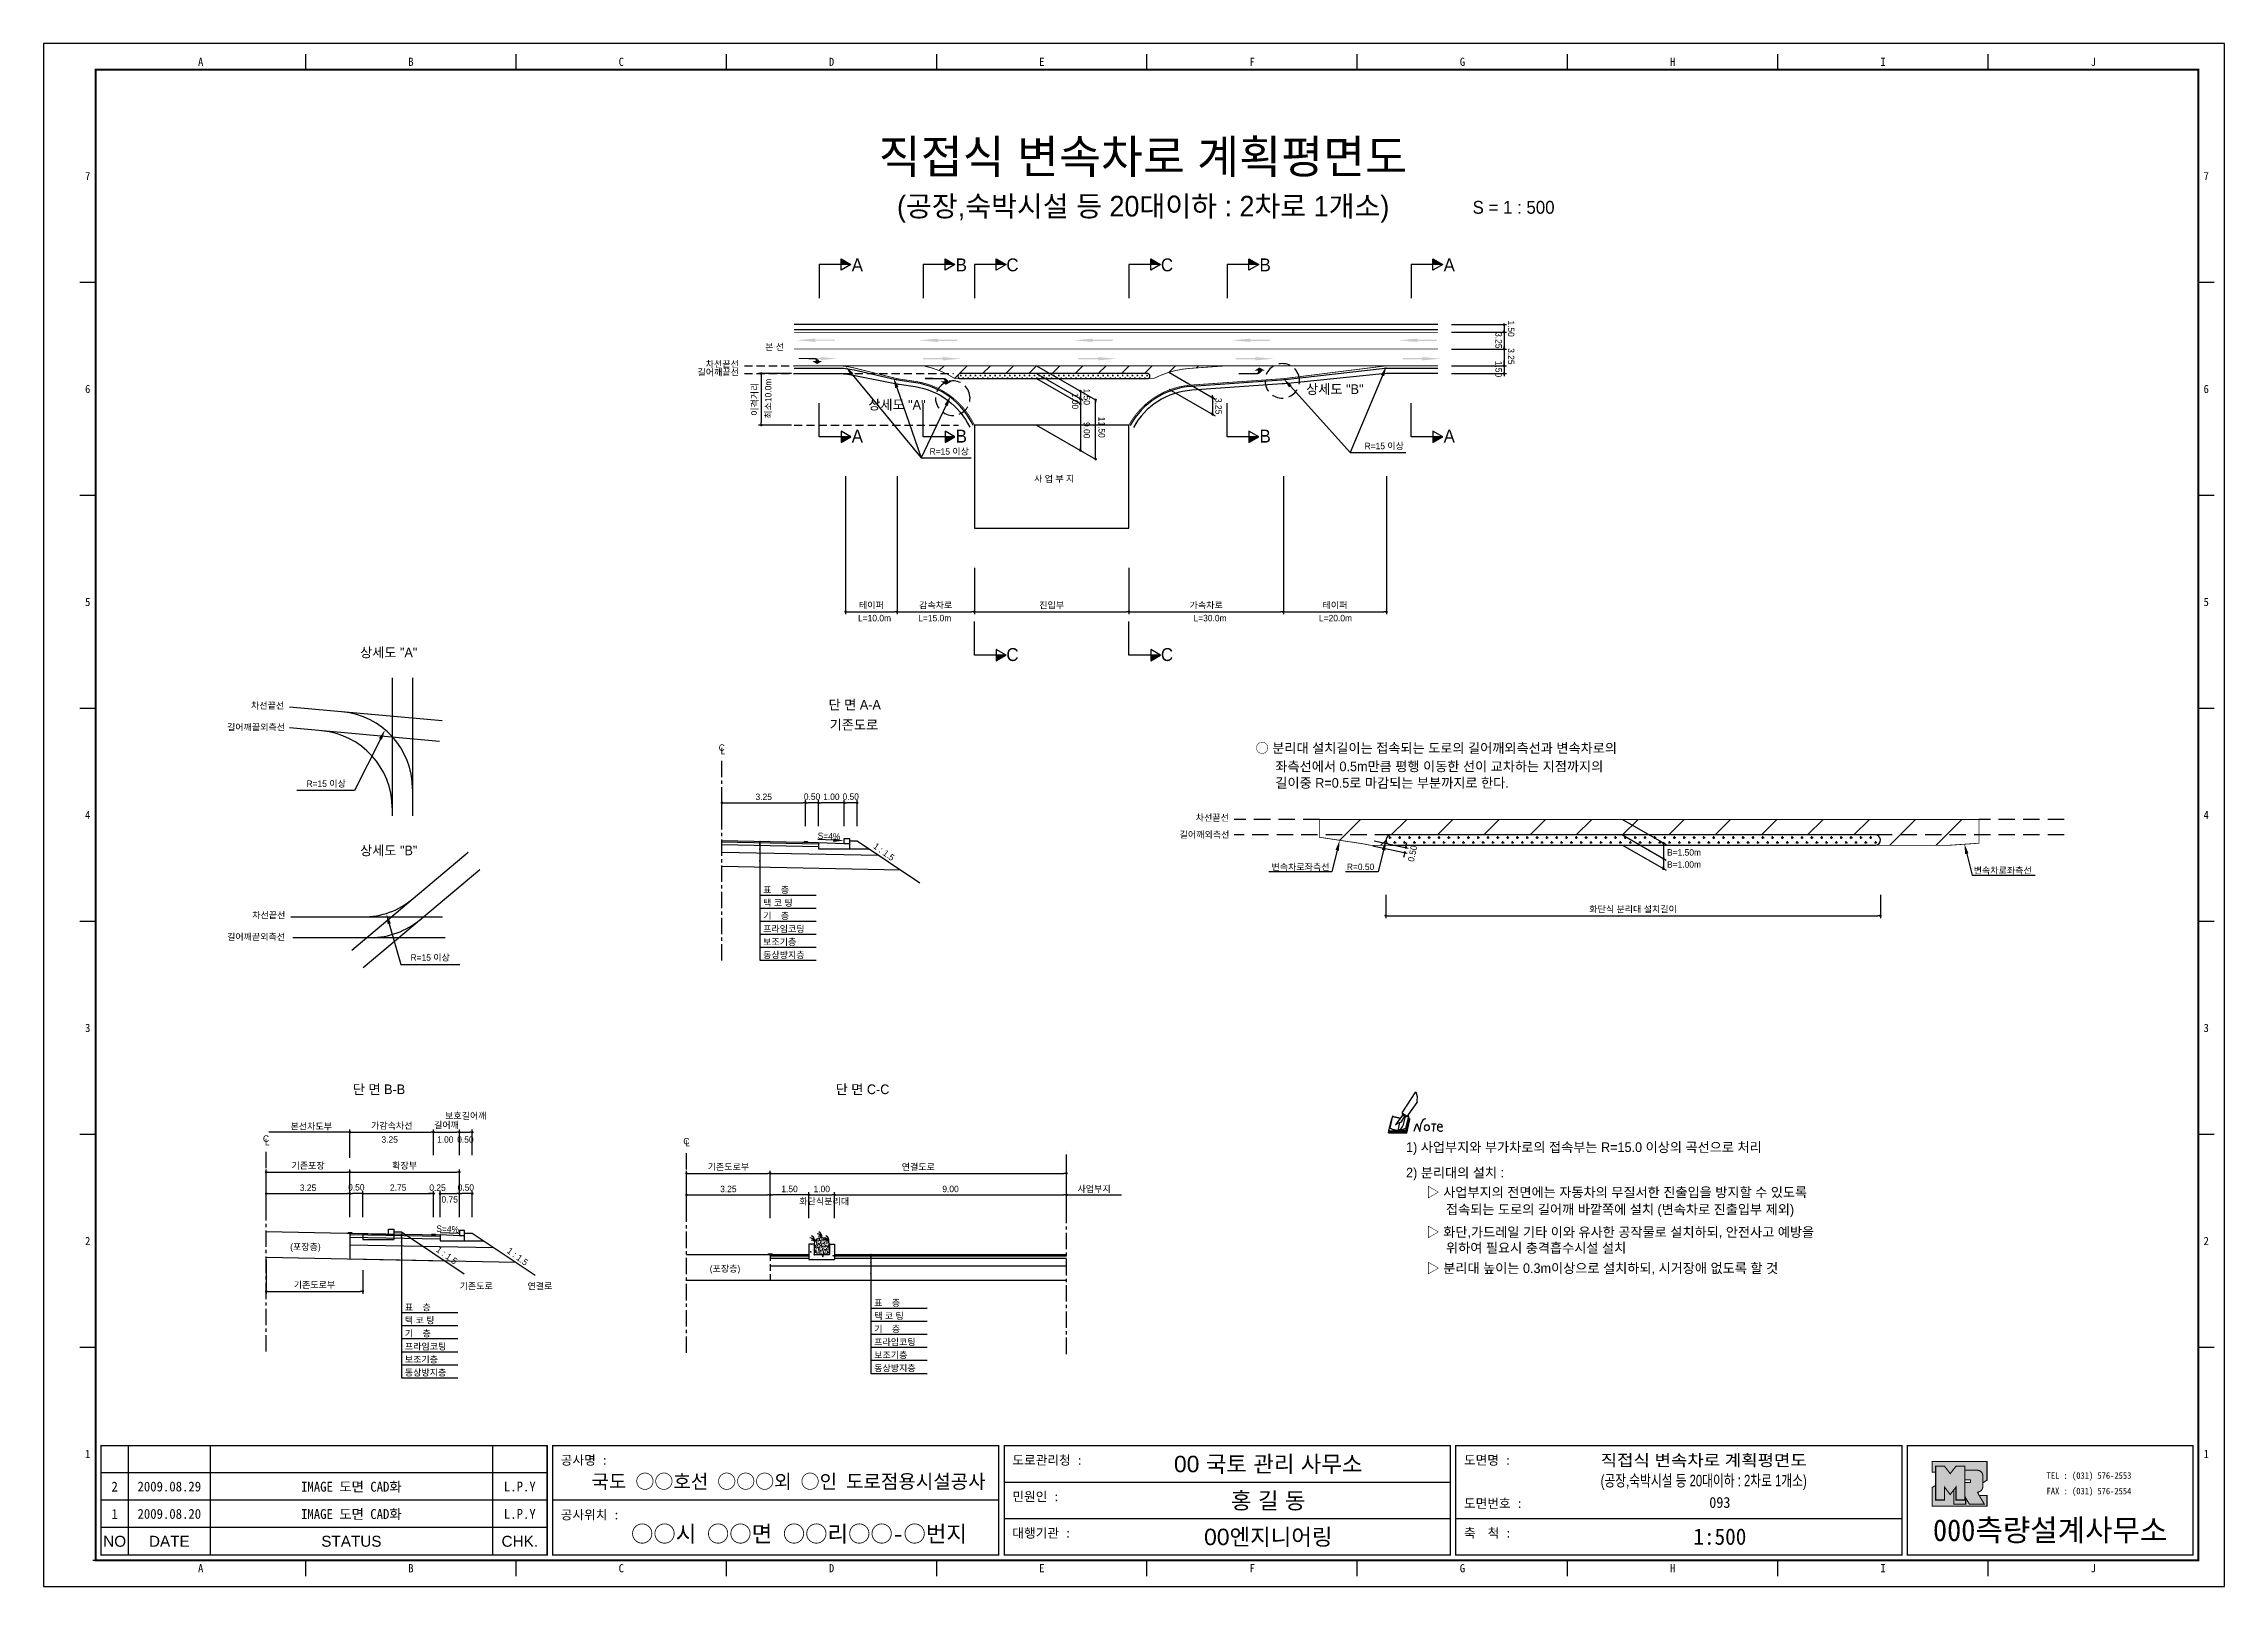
# Model space of a CAD drawing. Header units: millimetres. Extents: x 484 to 907, y -10 to 289.
import ezdxf
from ezdxf.enums import TextEntityAlignment as Align

# ---------------------------------------------------------------- set-up
doc = ezdxf.new("R2010")
doc.units = ezdxf.units.MM
doc.linetypes.add('CENTER', pattern=[50.8, 31.75, -6.35, 6.35, -6.35])
doc.linetypes.add('HIDDEN', pattern=[9.525, 6.35, -3.175])
for name, color, linetype in [('CC-GSTR-0004', 4, 'Continuous'), ('CM-LANE-0030', 30, 'Continuous'), ('CZ-DIMT-0002', 7, 'Continuous'), ('CZ-EXST-0002', 1, 'Continuous'), ('CZ-LIN1-0007', 7, 'Continuous'), ('CZ-LIN2-0003', 3, 'Continuous'), ('CZ-LINE-0001', 7, 'Continuous'), ('CZ-TEXT-BOX0', 7, 'Continuous'), ('TITLE', 7, 'Continuous')]:
    doc.layers.add(name, color=color, linetype=linetype)
doc.styles.add('견고딕', font='arial.ttf')
doc.styles.add('돋움', font='')
doc.styles.add('돋음체', font='')
doc.styles.get('돋움').set_extended_font_data('Dotum')
doc.styles.get('돋음체').set_extended_font_data('DotumChe')

msp = doc.modelspace()

# ---------------------------------------------------------------- texts
at = {"layer": 'CZ-DIMT-0002', "style": '돋움'}
for s, height, p in [('A', 2.5, (641.94, 246.49)), ('B', 2.5, (662.13, 246.49)), ('C', 2.5, (672.05, 246.49)), ('C', 2.5, (702.05, 246.49)), ('B', 2.5, (721.11, 246.49)), ('A', 2.5, (756.85, 246.49)), ('본 선', 1.25, (625.88, 230.6)), ('길어깨끝선', 1.25, (614.93, 225.65)), ('차선끝선', 1.25, (615.72, 227.24)), ('상세도 "A"', 1.875, (649.62, 219.36)), ('상세도 "B"', 1.875, (734.64, 222.37)), ('A', 2.5, (641.94, 213.26)), ('B', 2.5, (662.13, 213.26)), ('B', 2.5, (721.11, 213.26)), ('R=15 이상', 1.25, (744.23, 211.35)), ('A', 2.5, (756.85, 213.26)), ('R=15 이상', 1.25, (659.78, 210.29)), ('사 업 부 지', 1.25, (680.15, 204.99)), ('L=10.0m', 1.25, (645.28, 177.95)), ('L=15.0m', 1.25, (656.97, 177.95)), ('L=30.0m', 1.25, (710.41, 177.95)), ('L=20.0m', 1.25, (734.77, 177.95)), ('C', 2.5, (672.05, 170.87)), ('C', 2.5, (702.05, 170.87)), ('차선끝선', 1.25, (527.45, 160.97)), ('길어깨끝외측선', 1.25, (525.21, 156.77)), ('C', 1.25, (615.61, 152.81)), ('L', 1.25, (615.87, 152.15)), ('R=15 이상', 1.25, (538.82, 145.82)), ('차선끝선', 1.25, (710.85, 139.21)), ('차선끝선', 1.25, (527.68, 120.29)), ('길어깨끝외측선', 1.25, (525.22, 116.1)), ('R=15 이상', 1.25, (559.02, 112.08)), ('C', 1.25, (527.14, 76.94)), ('L', 1.25, (527.4, 76.28)), ('C', 1.25, (608.74, 76.44)), ('L', 1.25, (609, 76.04))]:
    msp.add_text(s, height=height, dxfattribs=at).set_placement(p, align=Align.MIDDLE_CENTER)
for s, p in [('○ 분리대 설치길이는 접속되는 도로의 길어깨외측선과 변속차로의', (719.24, 152.73)), ('좌측선에서 0.5m만큼 평행 이동한 선이 교차하는 지점까지의', (723.09, 149.17)), ('길이중 R=0.5로 마감되는 부분까지로 한다.', (723.09, 145.97)), ('1) 사업부지와 부가차로의 접속부는 R=15.0 이상의 곡선으로 처리', (748.46, 75.27)), ('2) 분리대의 설치 :', (748.46, 70.33)), ('▷ 사업부지의 전면에는 자동차의 무질서한 진출입을 방지할 수 있도록', (752.44, 66.53)), ('접속되는 도로의 길어깨 바깥쪽에 설치 (변속차로 진출입부 제외)', (756.22, 63.2)), ('▷ 화단,가드레일 기타 이와 유사한 공작물로 설치하되, 안전사고 예방을', (752.44, 58.8)), ('위하여 필요시 충격흡수시설 설치', (756.22, 55.73)), ('▷ 분리대 높이는 0.3m이상으로 설치하되, 시거장애 없도록 할 것', (752.44, 51.79))]:
    msp.add_text(s, height=1.875, dxfattribs=at).set_placement(p, align=Align.MIDDLE_LEFT)
for s, rotation, p in [('S=4%', 357.7094, (636.44, 135.63)), ('1 : 1.5', 323.8881, (647.11, 132.59)), ('S=4%', 357.7094, (562.41, 59.39)), ('1 : 1.5', 323.8881, (562.23, 54.3)), ('1 : 1.5', 323.8881, (575.98, 54.05))]:
    msp.add_text(s, height=1.25, rotation=rotation, dxfattribs=at).set_placement(p, align=Align.MIDDLE_CENTER)
for s, p in [('길어깨외측선', (704.5, 135.3)), ('표    층', (623.65, 124.6)), ('택 코 팅', (623.65, 122.07)), ('기    층', (623.65, 119.54)), ('프라임코팅', (623.65, 117.01)), ('보조기층', (623.65, 114.48)), ('동상방지층', (623.65, 111.95)), ('3.25', (549.56, 76.13)), ('1.00', (560.35, 76.13)), ('0.50', (564.26, 76.13)), ('화단식분리대', (630.68, 64.14)), ('(포장층)', (531.84, 55.3)), ('(포장층)', (613.29, 51.08)), ('기존도로', (564.72, 47.69)), ('연결로', (577.91, 47.69)), ('표    층', (554.09, 43.58)), ('택 코 팅', (554.09, 41.05)), ('표    층', (645.21, 44.43)), ('택 코 팅', (645.21, 41.9)), ('기    층', (554.09, 38.51)), ('프라임코팅', (645.21, 36.84)), ('기    층', (645.21, 39.37)), ('프라임코팅', (554.09, 35.98)), ('보조기층', (554.09, 33.45)), ('보조기층', (645.21, 34.31)), ('동상방지층', (554.09, 30.92)), ('동상방지층', (645.21, 31.77))]:
    msp.add_text(s, height=1.25, dxfattribs=at).set_placement(p)
at = {"layer": 'CZ-LINE-0001', "style": '돋움'}
for s, rotation, p in [('3.25', 270, (765.81, 233.44)), ('1.50', 270, (768.24, 235.72)), ('3.25', 270, (768.24, 230.33)), ('1.50', 270, (765.81, 227.88)), ('최소10.0m', 90, (625.26, 216.64)), ('1.00', 270, (683.6, 221.68)), ('1.50', 270, (685.86, 222.49)), ('3.25', 270, (711.44, 220.67)), ('11.50', 270, (688.75, 217.03)), ('9.00', 270, (685.86, 215.99)), ('0.50', 78.0015, (749.98, 130.57))]:
    msp.add_text(s, height=1.25, rotation=rotation, dxfattribs=at).set_placement(p)
for s, p in [('B=1.50m', (799.13, 131.86)), ('변속차로좌측선', (722.34, 129.03)), ('R=0.50', (736.97, 129.05)), ('B=1.00m', (799.13, 129.52)), ('변속차로좌측선', (858.66, 128.36)), ('본선차도부', (531.9, 78.69)), ('사업부지', (684.68, 66.55))]:
    msp.add_text(s, height=1.25, dxfattribs=at).set_placement(p)
at = {"layer": 'CZ-LINE-0001', "insert": (622.08, 220.41), "char_height": 1.25, "attachment_point": 5, "rotation": 90, "style": '돋움'}
msp.add_mtext('\\A1;이격거리', dxfattribs=at)
at = {"layer": 'CZ-LINE-0001', "char_height": 1.25, "attachment_point": 5, "style": '돋움'}
for s, insert in [('\\A1;테이퍼', (644.66, 180.38)), ('\\A1;감속차로', (657.16, 180.38)), ('\\A1;진입부', (679.66, 180.38)), ('\\A1;가속차로', (709.66, 180.38)), ('\\A1;테이퍼', (734.66, 180.38)), ('\\A1;0.50', (633.15, 143.29)), ('\\A1;3.25', (623.77, 143.26)), ('\\A1;1.00', (636.9, 143.27)), ('\\A1;0.50', (640.65, 143.29)), ('\\A1;화단식 분리대 설치길이', (792.53, 121.39)), ('\\A1;보호길어깨', (565.93, 81.3)), ('\\A1;가감속차선', (551.55, 79.38)), ('\\A1;길어깨', (562.18, 79.5)), ('\\A1;기존포장', (535.3, 71.63)), ('\\A1;확장부', (554.05, 71.63)), ('\\A1;기존도로부', (616.9, 71.39)), ('\\A1;연결도로', (653.78, 71.38)), ('\\A1;3.25', (535.3, 67.4)), ('\\A1;0.50', (544.68, 67.48)), ('\\A1;2.75', (552.8, 67.44)), ('\\A1;0.25', (560.44, 67.41)), ('\\A1;0.50', (565.93, 67.43)), ('\\A1;3.25', (616.9, 67.16)), ('\\A1;1.50', (628.78, 67.16)), ('\\A1;1.00', (635.03, 67.16)), ('\\A1;9.00', (660.03, 67.16)), ('\\A1;0.75', (562.8, 65.13)), ('\\A1;기존도로부', (536.55, 48.49))]:
    msp.add_mtext(s, dxfattribs=dict(at, insert=insert))
at = {"layer": 'CZ-TEXT-BOX0', "style": '돋움'}
for s, p in [('상세도 "A"', (550.96, 171.28)), ('단 면 A-A', (641.43, 161.13)), ('기존도로', (641.28, 157.23)), ('상세도 "B"', (550.97, 132.86)), ('단 면 B-B', (549.08, 86.51)), ('단 면 C-C', (642.94, 86.51))]:
    msp.add_text(s, height=1.875, dxfattribs=at).set_placement(p, align=Align.MIDDLE_CENTER)
at = {"layer": 'TITLE', "color": 3, "linetype": 'Continuous', "style": '돋음체'}
for s, p in [('A', (514.46, 285.9)), ('B', (555.28, 285.9)), ('C', (596.11, 285.9)), ('D', (636.93, 285.9)), ('E', (677.76, 285.9)), ('F', (718.58, 285.9)), ('G', (759.41, 285.9)), ('H', (800.23, 285.9)), ('I', (841.06, 285.9)), ('J', (881.88, 285.9)), ('7', (492.53, 263.73)), ('7', (903.8, 263.73)), ('6', (492.53, 222.4)), ('6', (903.8, 222.4)), ('5', (492.53, 181.07)), ('5', (903.8, 181.07)), ('4', (492.53, 139.74)), ('4', (903.8, 139.74)), ('3', (492.53, 98.41)), ('3', (903.8, 98.41)), ('2', (492.53, 57.08)), ('2', (903.8, 57.08)), ('1', (492.53, 15.75)), ('1', (903.8, 15.75)), ('A', (514.46, -6.43)), ('B', (555.28, -6.43)), ('C', (596.11, -6.43)), ('D', (636.93, -6.43)), ('E', (677.76, -6.43)), ('F', (718.58, -6.43)), ('G', (759.41, -6.43)), ('H', (800.23, -6.43)), ('I', (841.06, -6.43)), ('J', (881.88, -6.43))]:
    msp.add_text(s, height=1.59, dxfattribs=at).set_placement(p, align=Align.MIDDLE)
at = {"layer": 'TITLE', "style": '돋움'}
for s, height, p in [('직접식 변속차로 계획평면도', 6.5, (697.38, 267.51)), ('(공장,숙박시설 등 20대이하 : 2차로 1개소)', 4, (697.43, 257.88))]:
    msp.add_text(s, height=height, dxfattribs=at).set_placement(p, align=Align.MIDDLE_CENTER)
msp.add_text('S = 1 : 500', height=2.5, dxfattribs=at).set_placement((761.38, 257.66), align=Align.MIDDLE_LEFT)
at = {"layer": 'TITLE', "style": '돋음체'}
for s, p in [('공사명 : ', (584.37, 13.65)), ('도로관리청 :', (672.04, 13.65)), ('도면명 :', (759.71, 13.65)), ('민원인 :', (672.04, 6.58)), ('공사위치 :', (584.37, 3.04)), ('도면번호 :', (759.71, 5.26)), ('대행기관 :', (672.04, -0.5)), ('축  척 :', (759.71, -0.5))]:
    msp.add_text(s, height=1.804, dxfattribs=at).set_placement(p)
at = {"layer": 'TITLE', "color": 7, "linetype": 'Continuous'}
for s, height, style, p in [('00 국토 관리 사무소', 3.1832, '견고딕', (721.71, 13.83)), ('국도 ○○호선 ○○○외 ○인 도로점용시설공사', 2.7, '돋음체', (628.59, 10.44)), ('홍 길 동', 3.183, '견고딕', (721.71, 6.75)), ('○○시 ○○면 ○○리○○-○번지', 3.1832, '돋음체', (630.61, 0.28)), ('00엔지니어링', 3.183, '견고딕', (721.71, -0.32))]:
    msp.add_text(s, height=height, dxfattribs=dict(at, style=style)).set_placement(p, align=Align.MIDDLE)
at = {"layer": 'TITLE', "style": '돋움'}
for s, width, p, p2 in [('직접식 변속차로 계획평면도', 1.010039, (786.25, 13.4), (826.25, 13.4)), ('(공장,숙박시설 등 20대이하 : 2차로 1개소)', 0.65728, (786.25, 9.45), (826.25, 9.45))]:
    msp.add_text(s, height=2.25, dxfattribs=dict(at, width=width)).set_placement(p, p2, align=Align.FIT)
at = {"layer": 'TITLE', "color": 1, "linetype": 'Continuous', "style": '돋음체'}
msp.add_text('2', height=1.91, dxfattribs=at).set_placement((497.76, 9.41), align=Align.MIDDLE)
at = {"layer": 'TITLE', "linetype": 'Continuous'}
for s, height, style, p in [('2009.08.29', 1.91, '돋음체', (508.37, 9.41)), ('L.P.Y', 1.91, '돋음체', (576.41, 9.41)), ('1', 1.91, '돋음체', (497.76, 4.1)), ('2009.08.20', 1.91, '돋음체', (508.37, 4.1)), ('L.P.Y', 1.91, '돋음체', (576.41, 4.1)), ('093', 2.122, '돋음체', (809.38, 6.32)), ('1:500', 3.183, '돋음체', (809.38, -0.32)), ('NO', 2.122, '견고딕', (497.76, -1.2)), ('DATE', 2.122, '견고딕', (508.37, -1.2)), ('STATUS', 2.122, '견고딕', (543.72, -1.2)), ('CHK.', 2.122, '견고딕', (576.41, -1.2))]:
    msp.add_text(s, height=height, dxfattribs=dict(at, style=style)).set_placement(p, align=Align.MIDDLE)
at = {"layer": 'TITLE', "style": '돋음체'}
for p in [(543.72, 9.41), (543.72, 4.1)]:
    msp.add_text('IMAGE 도면 CAD화', height=1.9099, dxfattribs=at).set_placement(p, align=Align.MIDDLE)
at = {"layer": 'TITLE', "color": 180, "style": '돋음체'}
for s, p in [('TEL : (031) 576-2553', (872.81, 10.92)), ('FAX : (031) 576-2554', (872.81, 7.9))]:
    msp.add_text(s, height=1.2733, dxfattribs=at).set_placement(p)
msp.add_text('000측량설계사무소', height=4.244, dxfattribs=at).set_placement((873.51, -1.17), align=Align.CENTER)

# ---------------------------------------------------------------- blocks, each defined once
blk = doc.blocks.new('note')
for p, q in [((0.85, 3.5), (3.53, 7.57)), ((1.8, 2.79), (3.74, 5.46)), ((3.53, 7.57), (3.8, 6.64)), ((3.8, 6.64), (3.69, 5.72)), ((3.69, 5.72), (3.74, 5.46)), ((-1.24, 2.36), (-1.77, 0)), ((-1.77, 0), (1.77, 0)), ((-1.77, 0), (-1.77, -0.3)), ((-1.53, 0.52), (-1.55, 0.54)), ((-1.01, 2.9), (-1.53, 0.52)), ((-1.48, 0.48), (-1.53, 0.52)), ((-1.43, 0.44), (-1.48, 0.48)), ((-1.38, 0.41), (-1.43, 0.44)), ((-1.33, 0.4), (-1.38, 0.41)), ((-1.27, 0.37), (-1.33, 0.4)), ((-1.22, 0.35), (-1.27, 0.37)), ((-1.13, 2.36), (-1.24, 2.36)), ((-1.17, 0.33), (-1.22, 0.35)), ((-1.12, 0.32), (-1.17, 0.33)), ((-1.02, 0.25), (-1.12, 0.32)), ((-0.97, 0.22), (-1.02, 0.25)), ((-1, 2.9), (-1.01, 2.9)), ((-0.98, 2.85), (-1, 2.9)), ((-0.95, 2.8), (-0.98, 2.85)), ((-0.93, 0.21), (-0.97, 0.22)), ((-0.9, 2.75), (-0.95, 2.8)), ((-0.88, 0.19), (-0.93, 0.21)), ((-0.85, 2.72), (-0.9, 2.75)), ((-0.8, 0.18), (-0.88, 0.19)), ((-0.79, 2.69), (-0.85, 2.72)), ((-0.75, 0.17), (-0.8, 0.18)), ((-0.74, 2.68), (-0.79, 2.69)), ((-0.7, 0.16), (-0.75, 0.17)), ((-0.69, 2.65), (-0.74, 2.68)), ((-0.64, 0.15), (-0.7, 0.16)), ((-0.64, 2.65), (-0.69, 2.65)), ((-0.59, 2.63), (-0.64, 2.65)), ((-0.58, 0.14), (-0.64, 0.15)), ((-0.54, 2.62), (-0.59, 2.63)), ((-0.53, 0.13), (-0.58, 0.14)), ((-0.48, 2.61), (-0.54, 2.62)), ((-0.48, 0.12), (-0.53, 0.13)), ((-0.43, 2.61), (-0.48, 2.61)), ((-0.43, 0.11), (-0.48, 0.12)), ((0.75, 2.77), (-0.46, 1.16)), ((0.37, 2.24), (-0.46, 1.16)), ((-0.46, 1.16), (-0.08, 1.47)), ((-0.38, 2.59), (-0.43, 2.61)), ((-0.38, 0.08), (-0.43, 0.11)), ((-0.33, 2.59), (-0.38, 2.59)), ((-0.29, 0.06), (-0.38, 0.08)), ((-0.27, 2.58), (-0.33, 2.59)), ((-0.23, 0.05), (-0.29, 0.06)), ((-0.22, 2.57), (-0.27, 2.58)), ((-0.16, 0.04), (-0.23, 0.05)), ((-0.17, 2.56), (-0.22, 2.57)), ((-0.12, 2.55), (-0.17, 2.56)), ((-0.11, 0.03), (-0.16, 0.04)), ((-0.07, 2.53), (-0.12, 2.55)), ((-0.04, 0.02), (-0.11, 0.03)), ((-0.08, 1.47), (0.72, 1.75)), ((-0.01, 2.51), (-0.07, 2.53)), ((-0.05, -0.3), (-0.05, 0)), ((0, 0), (-0.04, 0.02)), ((0.04, 2.5), (-0.01, 2.51)), ((0.37, 1.63), (0, 0)), ((0, 0), (1.6, 0.53)), ((0, 0), (1.65, 0.18)), ((0, 0.01), (0.06, 0.04)), ((0, -0.3), (0, 0)), ((0.09, 2.48), (0.04, 2.5)), ((0.05, -0.3), (0.05, 0)), ((0.06, 0.04), (0.11, 0.07)), ((0.14, 2.48), (0.09, 2.48)), ((0.11, 0.07), (0.16, 0.09)), ((0.2, 2.47), (0.14, 2.48)), ((0.16, 0.09), (0.21, 0.12)), ((0.26, 2.43), (0.18, 2.46)), ((0.21, 0.12), (0.27, 0.14)), ((0.34, 2.4), (0.26, 2.43)), ((0.27, 0.14), (0.36, 0.19)), ((0.45, 2.37), (0.34, 2.4)), ((0.36, 0.19), (0.41, 0.22)), ((0.41, 0.22), (0.46, 0.27)), ((0.46, 0.27), (0.51, 0.3)), ((0.51, 0.3), (0.56, 0.34)), ((0.56, 0.34), (0.6, 0.4)), ((0.6, 0.4), (0.64, 0.45)), ((0.64, 0.45), (0.67, 0.51)), ((0.67, 0.51), (0.74, 0.58)), ((0.72, 1.75), (1.16, 2.53)), ((0.74, 0.58), (0.79, 0.63)), ((1, 3.1), (0.75, 2.77)), ((0.79, 0.63), (0.83, 0.68)), ((0.83, 0.68), (0.86, 0.73)), ((0.85, 3.5), (1.8, 2.79)), ((1, 3.4), (0.85, 3.21)), ((0.85, 3.21), (1.52, 2.71)), ((0.86, 0.73), (0.89, 0.79)), ((0.89, 0.84), (0.92, 0.89)), ((0.89, 0.79), (0.89, 0.84)), ((0.92, 0.89), (0.96, 0.95)), ((0.96, 0.95), (1.01, 0.97)), ((1.47, 2.74), (1.01, 0.97)), ((1.16, 2.53), (1.37, 2.82)), ((2.13, 2.84), (1.44, 2.63)), ((1.52, 2.71), (1.66, 2.9)), ((1.6, 0.53), (2.13, 2.84)), ((1.65, 0.18), (2.19, 2.48)), ((1.77, 0), (2.3, 2.36)), ((1.77, -0.3), (2.3, 2.07)), ((1.77, -0.38), (2.3, 1.99)), ((1.77, -0.44), (2.3, 1.93)), ((1.77, 0), (1.77, -0.3)), ((2.19, 2.48), (2.04, 2.47)), ((2.3, 2.36), (2.16, 2.36)), ((2.3, 2.36), (2.3, 2.07)), ((3.21, -0.08), (3.68, 1.4)), ((3.68, 1.4), (4.26, -0.14)), ((4.26, -0.14), (4.56, 1.44)), ((6.55, 1.34), (7.46, 1.34)), ((7.01, 1.34), (6.87, -0.11)), ((7.71, 0.77), (7.71, 0.55)), ((7.71, 0.77), (8.67, 0.77)), ((-1.77, -0.3), (1.77, -0.3)), ((-1.77, -0.43), (-1.77, -0.3)), ((-1.77, -0.37), (1.77, -0.37)), ((-1.77, -0.43), (1.77, -0.43))]:
    blk.add_line(p, q)
for centre, major_axis, start_param, end_param in [((0.4, 2.31), (0.0702, 0.0702), 3.283946, 6.425539), ((5.68, 1.23), (-0.806, 0.806), -0.591174, 0.597824), ((5.66, 0.58), (-0.378, 0.378), 3.926991, 10.210176), ((8.3, 0.49), (0.422, 0.422), 2.265602, 4.634911), ((8.19, 0.77), (-0.342, 0.342), 3.926991, 7.068583)]:
    blk.add_ellipse(centre, major_axis=major_axis, ratio=1, start_param=start_param, end_param=end_param)
blk = doc.blocks.new('_Dot')
at = {"color": 0, "linetype": 'ByBlock', "lineweight": -2}
blk.add_line((-0.5, 0), (-1, 0), dxfattribs=at)
at = {"color": 0, "linetype": 'ByBlock', "const_width": 0.5}
blk.add_lwpolyline([(-0.25, 0, 1), (0.25, 0, 1)], format="xyb", close=True, dxfattribs=at)

# ---------------------------------------------------------------- hatches: boundary and pattern name
at = {"layer": 'CM-LANE-0030'}
h = msp.add_hatch(dxfattribs=at)
h.set_pattern_fill('ANSI31', color=256, style=0)
h.set_pattern_definition([(45, (561.889, -336.96), (-2.245064, 2.245064), [])])
h.paths.add_polyline_path([(698.24, 225.41, -0.768606), (698.49, 224.47, 0.001764), (698.38, 224.41), (699.42, 224.41, -0.102655), (706.56, 226.41), (713.71, 226.91), (654.73, 226.91, -0.092011), (660.9, 224.41), (661.81, 224.41, 0.002052), (661.68, 224.49, -0.737198), (661.96, 225.41)])
at = {"layer": 'CZ-EXST-0002'}
h = msp.add_hatch(dxfattribs=at)
h.set_pattern_fill('AR-SAND', color=256, scale=0.01, style=0)
h.set_pattern_definition([(37.5, (-475.5921, 3537.31365), (-0.016000313, 0.489413237), [0, -0.38608, 0, -0.4318, 0, -0.41275]), (7.5, (-475.5921, 3537.31365), (0.44952328, 0.7168251), [0, -0.20828, 0, -0.34798, 0, -0.13335]), (327.5, (-475.9045, 3537.31365), (0.79099237, 0.001437185), [0, -0.127, 0, -0.4572, 0, -0.5969]), (317.5, (-475.9045, 3537.31365), (0.76355645, 0.22292932), [0, -0.0635, 0, -0.29972, 0, -0.3429])])
edge = h.paths.add_edge_path()
edge.add_ellipse((635.03, 56.47), major_axis=(-1.5, 0), ratio=0.829212, start_angle=180, end_angle=360)
edge.add_line((633.53, 56.47), (633.53, 54.47))
edge.add_line((633.53, 54.47), (636.53, 54.47))
edge.add_line((636.53, 54.47), (636.53, 56.47))
at = {"layer": 'CZ-LIN1-0007'}
for points in [[(633.78, 232.19), (633.78, 231.97), (637.61, 231.97), (637.61, 231.76), (633.78, 231.76), (633.78, 231.54), (630.13, 231.87)], [(657.5, 232.18), (657.5, 231.96), (661.33, 231.96), (661.33, 231.75), (657.5, 231.75), (657.5, 231.53), (653.85, 231.85)], [(687.65, 232.18), (687.65, 231.96), (691.48, 231.96), (691.48, 231.75), (687.65, 231.75), (687.65, 231.53), (684, 231.85)], [(718.25, 232.18), (718.25, 231.96), (722.07, 231.96), (722.07, 231.75), (718.25, 231.75), (718.25, 231.53), (714.6, 231.85)], [(750.65, 232.18), (750.65, 231.96), (754.47, 231.96), (754.47, 231.75), (750.65, 231.75), (750.65, 231.53), (747, 231.85)], [(633.66, 228.43, -0.267976), (634.57, 227.82), (635.12, 227.82), (634.09, 227.24), (633.26, 227.81), (633.87, 227.82, 0.504994), (633.6, 228.19), (630.55, 228.2), (630.55, 228.44)], [(634.79, 228.6), (634.79, 228.41), (631.36, 228.41), (631.36, 228.21), (634.79, 228.21), (634.79, 228.02), (638.06, 228.31)], [(658.48, 228.6), (658.48, 228.39), (654.66, 228.39), (654.66, 228.17), (658.48, 228.17), (658.48, 227.96), (662.13, 228.28)], [(658.62, 224.56, -0.267976), (659.65, 223.88), (660.28, 223.88), (659.11, 223.22), (658.16, 223.87), (658.86, 223.87, 0.504994), (658.55, 224.29), (655.08, 224.31), (655.08, 224.58)], [(688.63, 228.6), (688.63, 228.39), (684.81, 228.39), (684.81, 228.17), (688.63, 228.17), (688.63, 227.96), (692.28, 228.28)], [(719.23, 228.6), (719.23, 228.39), (715.41, 228.39), (715.41, 228.17), (719.23, 228.17), (719.23, 227.96), (722.88, 228.28)], [(719.48, 225.24, 0.267976), (720.51, 225.93), (721.14, 225.93), (719.97, 226.59), (719.03, 225.94), (719.72, 225.93, -0.504994), (719.41, 225.51), (715.95, 225.49), (715.95, 225.22)], [(751.63, 228.6), (751.63, 228.39), (747.81, 228.39), (747.81, 228.17), (751.63, 228.17), (751.63, 227.96), (755.28, 228.28)], [(632.27, 134.44), (632.27, 134.57), (631.52, 134.58), (631.52, 134.46)], [(543.8, 58.58), (543.8, 58.71), (543.05, 58.72), (543.05, 58.6)], [(560.05, 58.26), (560.05, 58.38), (559.3, 58.4), (559.3, 58.27)], [(625.4, 54.47), (625.4, 54.59), (624.65, 54.59), (624.65, 54.47)]]:
    msp.add_hatch(color=256, dxfattribs=at).paths.add_polyline_path(points)
at = {"layer": 'CZ-LIN2-0003'}
h = msp.add_hatch(dxfattribs=at)
h.set_pattern_fill('CROSS', color=256, scale=0.075, style=0)
h.set_pattern_definition([(0, (561.88885, -336.95986), (0.47625, 0.47625), [0.238125, -0.714375]), (90, (562.0079, -337.07893), (-0.47625, 0.47625), [0.238125, -0.714375])])
h.paths.add_polyline_path([(661.96, 225.41, 0.737198), (661.68, 224.49, -0.002052), (661.81, 224.41), (698.38, 224.41, -0.001764), (698.49, 224.47, 0.768606), (698.24, 225.41)])
h = msp.add_hatch(dxfattribs=at)
h.set_pattern_fill('CROSS', color=256, scale=0.15, style=0)
h.set_pattern_definition([(0, (412.6715, -322.7742), (0.9525, 0.9525), [0.47625, -1.42875]), (90, (412.9096, -323.0123), (-0.9525, 0.9525), [0.47625, -1.42875])])
h.paths.add_polyline_path([(745.58, 135.87, 0.857281), (745.28, 133.92, -0.001024), (745.42, 133.87), (839.54, 133.87, 1), (839.54, 135.87)])
at = {"layer": 'CZ-LINE-0001'}
for points in [[(638.78, 247.67), (638.78, 246.57), (640.68, 246.57)], [(658.97, 247.67), (658.97, 246.57), (660.87, 246.57)], [(668.9, 247.67), (668.9, 246.57), (670.8, 246.57)], [(698.9, 247.67), (698.9, 246.57), (700.8, 246.57)], [(717.95, 247.67), (717.95, 246.57), (719.85, 246.57)], [(753.69, 247.67), (753.69, 246.57), (755.59, 246.57)], [(640.68, 213.13), (638.78, 213.13), (638.78, 212.03)], [(660.87, 213.13), (658.97, 213.13), (658.97, 212.03)], [(719.85, 213.13), (717.95, 213.13), (717.95, 212.03)], [(755.59, 213.13), (753.69, 213.13), (753.69, 212.03)], [(670.8, 170.74), (668.9, 170.74), (668.9, 169.64)], [(700.8, 170.74), (698.9, 170.74), (698.9, 169.64)]]:
    msp.add_hatch(color=256, dxfattribs=at).paths.add_polyline_path(points)
at = {"layer": 'TITLE', "ltscale": 150}
h = msp.add_hatch(color=8, dxfattribs=at)
edge = h.paths.add_edge_path()
edge.add_line((861.24, 14.28), (850.58, 14.28))
edge.add_line((850.58, 14.28), (850.58, 12.2))
edge.add_line((850.58, 12.2), (851.28, 12.2))
edge.add_line((851.28, 12.2), (851.28, 13.37))
edge.add_line((851.28, 13.37), (852.98, 13.37))
edge.add_line((852.98, 13.37), (854.1, 11.92))
edge.add_line((854.1, 11.92), (855.23, 13.37))
edge.add_line((855.23, 13.37), (856.93, 13.37))
edge.add_line((856.93, 13.37), (856.93, 12.58))
edge.add_line((856.93, 12.58), (859.36, 12.58))
edge.add_arc((859.36, 11.51), 1.07, 0, 90, ccw=False)
edge.add_line((860.43, 11.51), (860.43, 10.14))
edge.add_line((860.43, 10.14), (861.24, 10.65))
edge.add_line((861.24, 10.65), (861.24, 14.28))
h.paths.add_polyline_path([(854.79, 8.76), (854.1, 7.87), (852.98, 9.33), (852.98, 6.81), (851.28, 6.81), (851.28, 9.66), (850.58, 9.22), (850.58, 5.59), (861.24, 5.59), (861.24, 7.67), (859.75, 7.67), (860.7, 6.02), (857.8, 6.02), (857.1, 7.23), (857.1, 6.02), (854.79, 6.02)])
msp.add_hatch(color=5, dxfattribs=at).paths.add_polyline_path([(856.93, 13.37), (855.23, 13.37), (854.1, 11.92), (852.98, 13.37), (851.28, 13.37), (851.28, 6.81), (852.98, 6.81), (852.98, 9.33), (854.1, 7.87), (855.23, 9.33), (855.23, 6.81), (856.93, 6.81)])
h = msp.add_hatch(color=161, dxfattribs=at)
edge = h.paths.add_edge_path()
edge.add_arc((859.36, 11.51), 1.07, 360, 450)
edge.add_line((859.36, 12.58), (856.93, 12.58))
edge.add_line((856.93, 12.58), (856.93, 10.72))
edge.add_line((856.93, 10.72), (857.92, 10.72))
edge.add_arc((857.92, 10.61), 0.113, 0, 90, ccw=False)
edge.add_line((858.03, 10.61), (858.03, 10.3))
edge.add_arc((857.92, 10.3), 0.113, 270, 360, ccw=False)
edge.add_line((857.92, 10.19), (856.93, 10.19))
edge.add_line((856.93, 10.19), (856.93, 6.81))
edge.add_line((856.93, 6.81), (855.23, 6.81))
edge.add_line((855.23, 6.81), (855.23, 9.33))
edge.add_line((855.23, 9.33), (854.79, 8.76))
edge.add_line((854.79, 8.76), (854.79, 6.02))
edge.add_line((854.79, 6.02), (857.1, 6.02))
edge.add_line((857.1, 6.02), (857.1, 7.23))
edge.add_line((857.1, 7.23), (857.8, 6.02))
edge.add_line((857.8, 6.02), (860.7, 6.02))
edge.add_line((860.7, 6.02), (859.36, 8.33))
edge.add_arc((859.36, 9.4), 1.07, 270, 360)
edge.add_line((860.43, 9.4), (860.43, 11.51))

# ---------------------------------------------------------------- linework, layer by layer
at = {"color": 0, "linetype": 'ByBlock', "lineweight": -2}
for p, q in [((767.48, 234.66), (767.48, 234.41)), ((767.48, 233.66), (767.48, 233.91)), ((767.48, 233.16), (767.48, 232.91)), ((767.48, 230.41), (767.48, 230.66)), ((767.48, 229.91), (767.48, 229.66)), ((767.48, 227.16), (767.48, 227.41)), ((767.48, 227.16), (767.48, 227.41)), ((767.48, 225.16), (767.48, 224.91)), ((767.48, 225.16), (767.48, 224.91)), ((685.24, 221.75), (685.24, 221.5)), ((685.24, 220.75), (685.24, 221)), ((685.24, 220.25), (685.24, 220)), ((710.91, 220.98), (710.91, 221.23)), ((710.91, 220.48), (710.91, 220.23)), ((685.24, 219.75), (685.24, 220)), ((688.2, 220.04), (688.2, 219.79)), ((710.9, 217.73), (710.9, 217.98)), ((685.24, 210.75), (685.24, 211)), ((688.2, 209.04), (688.2, 209.29)), ((748.15, 132.21), (748.1, 131.97)), ((748.46, 133.68), (748.51, 133.92)), ((798.43, 134.04), (798.43, 133.79)), ((798.43, 131.04), (798.43, 130.79)), ((798.43, 129.54), (798.43, 129.79)), ((543.18, 78.18), (542.93, 78.18)), ((682.78, 66.02), (683.03, 66.02))]:
    msp.add_line(p, q, dxfattribs=at)
at = {"color": 0, "linetype": 'ByBlock', "const_width": 0.25}
for points in [[(767.48, 234.78, 1), (767.48, 235.03, 1)], [(767.48, 233.53, 1), (767.48, 233.28, 1)], [(767.48, 233.28, 1), (767.48, 233.53, 1)], [(767.48, 230.28, 1), (767.48, 230.03, 1)], [(767.48, 230.03, 1), (767.48, 230.28, 1)], [(767.48, 227.03, 1), (767.48, 226.78, 1)], [(767.48, 227.03, 1), (767.48, 226.78, 1)], [(767.48, 225.28, 1), (767.48, 225.53, 1)], [(767.48, 225.28, 1), (767.48, 225.53, 1)], [(685.24, 221.88, 1), (685.24, 222.13, 1)], [(685.24, 220.63, 1), (685.24, 220.38, 1)], [(685.24, 220.38, 1), (685.24, 220.63, 1)], [(688.2, 220.17, 1), (688.2, 220.42, 1)], [(710.91, 220.85, 1), (710.91, 220.6, 1)], [(710.91, 220.6, 1), (710.91, 220.85, 1)], [(685.24, 219.63, 1), (685.24, 219.38, 1)], [(710.9, 217.6, 1), (710.9, 217.35, 1)], [(685.24, 210.63, 1), (685.24, 210.38, 1)], [(688.2, 208.92, 1), (688.2, 208.67, 1)], [(748.17, 132.33, 1), (748.23, 132.58, 1)], [(748.43, 133.56, 1), (748.38, 133.31, 1)], [(798.43, 134.16, 1), (798.43, 134.41, 1)], [(798.43, 131.16, 1), (798.43, 131.41, 1)], [(798.43, 129.41, 1), (798.43, 129.16, 1)], [(543.3, 78.18, 1), (543.55, 78.18, 1)], [(682.65, 66.02, 1), (682.4, 66.02, 1)]]:
    msp.add_lwpolyline(points, format="xyb", close=True, dxfattribs=at)
at = {"layer": 'CC-GSTR-0004'}
for p, q in [((634.4, 134.4), (634.4, 133.2)), ((634.4, 134.4), (639.4, 134.2)), ((634.4, 133.2), (640.4, 133.2)), ((639.4, 134.2), (639.4, 135.2)), ((639.4, 135.2), (640.4, 135.2)), ((639.4, 134.2), (640.4, 134.2)), ((640.4, 135.2), (640.4, 133.2))]:
    msp.add_line(p, q, dxfattribs=at)
for points in [[(754.66, 234.91), (629.66, 234.91)], [(754.66, 233.91), (629.66, 233.91)], [(565.68, 58.09), (564.68, 58.09), (560.93, 58.24), (560.93, 57.09), (565.68, 57.09), (565.68, 59.09), (564.68, 59.09), (564.68, 58.09)]]:
    msp.add_lwpolyline(points, dxfattribs=at)
for points in [[(664.43, 215.3, 0.250676), (653.27, 223.61), (650.2, 224.07), (650.2, 224.07, -0.018175), (649.13, 224.27), (649.13, 224.27), (641.29, 226.04), (641.29, 226.04, 0.055452), (637.99, 226.41), (629.66, 226.41)], [(629.66, 225.41), (638.16, 225.41, -0.049659), (641.12, 225.11), (649.29, 223.47, 0.012396), (650.03, 223.34), (653.16, 222.87, -0.250676), (663.75, 214.98)], [(754.66, 226.41), (745.5, 226.41, 0.028022), (743.82, 226.31), (743.82, 226.31), (724.98, 224.19), (724.98, 224.19, -0.010735), (724.34, 224.13), (724.34, 224.13), (706.8, 222.92, 0.255576), (694.88, 215.29)], [(754.66, 225.41), (745.41, 225.41, 0.024952), (743.91, 225.33), (724.89, 223.43, -0.007667), (724.43, 223.39), (706.85, 222.17, 0.255576), (695.53, 214.93)]]:
    msp.add_lwpolyline(points, format="xyb", dxfattribs=at)
at = {"layer": 'CM-LANE-0030'}
for p, q in [((735.58, 134.83), (739.61, 138.87)), ((745.59, 135.87), (748.59, 138.87)), ((754.57, 135.87), (757.57, 138.87)), ((763.55, 135.87), (766.55, 138.87)), ((772.53, 135.87), (775.53, 138.87)), ((781.51, 135.87), (784.51, 138.87)), ((790.49, 135.87), (793.49, 138.87)), ((799.47, 135.87), (802.47, 138.87)), ((808.46, 135.87), (811.46, 138.87)), ((817.44, 135.87), (820.44, 138.87)), ((826.42, 135.87), (829.42, 138.87)), ((835.4, 135.87), (838.4, 138.87)), ((842.38, 133.87), (847.38, 138.87)), ((851.36, 133.87), (856.36, 138.87)), ((743.59, 133.87), (744.58, 134.86))]:
    msp.add_line(p, q, dxfattribs=at)
at = {"layer": 'CM-LANE-0030', "const_width": 0.15}
msp.add_lwpolyline([(754.66, 230.16), (629.66, 230.16)], dxfattribs=at)
for points in [[(654.73, 226.91), (713.71, 226.91), (706.56, 226.41, 0.102655), (699.42, 224.41), (660.9, 224.41, 0.092011)], [(859.68, 138.87), (859.68, 134.26), (854.06, 133.87), (741.54, 133.87, 0.015132), (739.37, 134.26), (731.64, 135.42), (731.64, 138.87)]]:
    msp.add_lwpolyline(points, format="xyb", close=True, dxfattribs=at)
at = {"layer": 'CZ-EXST-0002'}
for p, q in [((551.62, 166.37), (551.62, 139.59)), ((555.6, 166.37), (555.6, 139.59)), ((561.31, 158), (531.72, 160.63)), ((560.82, 154.03), (531.72, 156.62)), ((543.82, 113.53), (566.37, 132.51)), ((546.03, 110.16), (568.63, 129.19)), ((531.95, 119.95), (561.43, 119.95)), ((532.36, 115.95), (561.91, 115.95)), ((550.93, 59.34), (551.93, 59.34)), ((550.93, 58.34), (550.93, 59.34)), ((551.93, 59.34), (551.93, 57.34)), ((527.18, 58.91), (545.93, 58.54)), ((545.93, 58.54), (550.93, 58.34)), ((545.93, 58.54), (545.93, 57.34)), ((545.93, 57.34), (551.93, 57.34)), ((550.93, 58.34), (551.93, 58.34)), ((551.93, 58.84), (553.43, 58.84)), ((553.43, 58.84), (565.63, 50.7)), ((632.54, 55.37), (632.54, 55.37)), ((632.82, 54.94), (632.94, 55.08)), ((632.93, 54.92), (632.9, 55.08)), ((632.95, 56.3), (632.95, 56.3)), ((633.26, 55.37), (633.26, 55.37)), ((633.27, 55.3), (633.27, 55.3)), ((633.29, 56.21), (633.29, 56.21)), ((633.36, 55.38), (633.36, 55.38)), ((633.41, 56.18), (633.41, 56.18)), ((636.56, 55.8), (636.56, 55.8)), ((636.98, 56.13), (636.98, 56.13)), ((637.02, 56.13), (637.02, 56.13)), ((637.13, 55.05), (637.13, 55.05)), ((637.17, 55.9), (637.17, 55.9)), ((637.2, 55.89), (637.2, 55.89)), ((637.34, 55.12), (637.34, 55.12)), ((527.18, 53.91), (561.86, 53.22)), ((608.78, 54.47), (625.03, 54.47)), ((632.53, 54.69), (632.57, 54.73)), ((632.53, 54.5), (632.59, 54.49)), ((632.59, 54.49), (632.57, 54.74)), ((632.69, 54.38), (632.69, 54.38)), ((632.77, 54), (632.77, 54)), ((632.81, 54.94), (632.96, 54.93)), ((633.2, 53.68), (633.2, 53.68)), ((633.23, 54.52), (633.23, 54.52)), ((633.31, 53.66), (633.31, 53.66)), ((633.33, 54.46), (633.33, 54.46)), ((633.51, 54.48), (633.51, 54.48)), ((633.52, 54.43), (633.64, 54.34)), ((633.53, 54.42), (633.65, 54.47)), ((633.62, 53.59), (633.62, 53.59)), ((633.64, 54.35), (633.68, 54.47)), ((634.13, 53.94), (634.13, 53.94)), ((634.48, 53.84), (634.48, 53.84)), ((634.67, 53.6), (634.67, 53.6)), ((635.08, 54.1), (635.28, 54.31)), ((635.08, 54.11), (635.3, 54.07)), ((635.2, 53.47), (635.21, 53.48)), ((635.22, 53.8), (635.22, 53.8)), ((635.31, 54.07), (635.28, 54.32)), ((635.49, 53.88), (635.49, 53.88)), ((635.8, 54.03), (635.8, 54.03)), ((635.86, 53.88), (635.86, 53.88)), ((636.02, 53.54), (636.02, 53.54)), ((636.37, 53.47), (636.37, 53.47)), ((636.53, 54.88), (636.53, 54.88)), ((636.53, 54.69), (636.59, 54.77)), ((636.53, 54.62), (636.61, 54.61)), ((636.58, 54.6), (636.55, 54.76)), ((636.82, 54.01), (636.82, 54.01)), ((636.84, 53.83), (636.84, 53.83)), ((637.1, 54.21), (637.1, 54.21)), ((637.17, 54.23), (637.29, 54.14)), ((637.18, 54.22), (637.35, 54.28)), ((637.29, 54.14), (637.34, 54.3)), ((637.38, 53.48), (637.38, 53.48)), ((637.49, 55.01), (637.49, 55.01)), ((608.78, 49.47), (625.03, 49.47))]:
    msp.add_line(p, q, dxfattribs=at)
at = {"layer": 'CZ-LIN1-0007'}
for p, q in [((631.52, 134.58), (632.27, 134.57)), ((631.52, 134.46), (632.27, 134.44)), ((632.27, 134.57), (632.27, 134.44)), ((543.05, 58.72), (543.8, 58.71)), ((543.05, 58.6), (543.8, 58.58)), ((543.8, 58.71), (543.8, 58.58)), ((559.3, 58.4), (560.05, 58.38)), ((559.3, 58.27), (560.05, 58.26)), ((560.05, 58.38), (560.05, 58.26)), ((624.65, 54.47), (624.65, 54.59)), ((624.65, 54.59), (625.4, 54.59)), ((625.4, 54.47), (624.65, 54.47)), ((625.4, 54.59), (625.4, 54.47))]:
    msp.add_line(p, q, dxfattribs=at)
at = {"layer": 'CZ-LIN1-0007', "const_width": 0.15}
msp.add_lwpolyline([(754.66, 233.41), (629.66, 233.41)], dxfattribs=at)
for points in [[(664.66, 215.41, 0.250676), (653.31, 223.86), (650.37, 224.3), (650.37, 224.3, -0.024027), (648.96, 224.58), (648.96, 224.58), (641.45, 226.46), (641.45, 226.46, 0.061321), (637.81, 226.91), (629.66, 226.91)], [(754.66, 226.91), (745.59, 226.91, 0.031099), (743.73, 226.79), (743.73, 226.79), (725.07, 224.46), (725.07, 224.46, -0.01381), (724.24, 224.38), (706.78, 223.17), (706.78, 223.17, 0.255576), (694.66, 215.41)]]:
    msp.add_lwpolyline(points, format="xyb", dxfattribs=at)
at = {"layer": 'CZ-LIN1-0007', "linetype": 'HIDDEN', "const_width": 0.15}
for points in [[(637.81, 226.91), (654.73, 226.91)], [(713.71, 226.91), (745.59, 226.91)]]:
    msp.add_lwpolyline(points, dxfattribs=at)
at = {"layer": 'CZ-LIN1-0007'}
msp.add_lwpolyline([(724.66, 224.41), (724.66, 224.41)], close=True, dxfattribs=at)
at = {"layer": 'CZ-LIN2-0003'}
for p, q in [((615.65, 134.78), (634.4, 134.4)), ((615.65, 134.53), (634.4, 134.15)), ((615.65, 134.03), (634.4, 133.65)), ((615.65, 132.53), (646.07, 131.92)), ((640.4, 134.7), (641.9, 134.7)), ((640.4, 133.2), (644.15, 133.2)), ((641.9, 134.7), (654.1, 126.57)), ((615.65, 129.78), (650.33, 129.08)), ((543.43, 58.59), (543.43, 53.59)), ((543.43, 58.59), (560.93, 58.24)), ((543.43, 58.34), (560.93, 57.99)), ((543.43, 57.84), (560.93, 57.49)), ((543.43, 56.34), (571.39, 55.78)), ((565.68, 58.59), (567.18, 58.59)), ((565.68, 57.09), (569.43, 57.09)), ((567.18, 58.59), (579.38, 50.45)), ((633.53, 56.47), (632.53, 56.47)), ((632.53, 56.47), (632.53, 53.47)), ((633.53, 56.47), (633.53, 54.47)), ((636.53, 56.47), (636.53, 54.47)), ((636.53, 56.47), (637.53, 56.47)), ((637.53, 56.47), (637.53, 53.47)), ((543.43, 53.59), (575.65, 52.94)), ((625.03, 54.47), (632.53, 54.47)), ((625.03, 54.22), (632.53, 54.22)), ((625.03, 53.72), (632.53, 53.72)), ((625.03, 52.22), (682.53, 52.22)), ((632.53, 53.47), (637.53, 53.47)), ((633.53, 54.47), (636.53, 54.47)), ((637.53, 54.47), (682.53, 54.47)), ((637.53, 54.22), (682.53, 54.22)), ((637.53, 53.72), (682.53, 53.72)), ((625.03, 49.47), (682.53, 49.47))]:
    msp.add_line(p, q, dxfattribs=at)
for points in [[(661.96, 225.41, 0.737198), (661.68, 224.49, -0.002052), (661.81, 224.41), (698.38, 224.41, -0.001764), (698.49, 224.47, 0.768606), (698.24, 225.41)], [(839.54, 135.87), (745.58, 135.87, 0.857281), (745.28, 133.92, -0.001024), (745.42, 133.87), (839.58, 133.87), (839.61, 133.87, 0.966023)]]:
    msp.add_lwpolyline(points, format="xyb", close=True, dxfattribs=at)
msp.add_lwpolyline([(694.66, 215.41), (664.66, 215.41), (664.66, 195.41), (694.66, 195.41)], close=True, dxfattribs=at)
for centre, radius, start, end in [((540.6, 144.79), 15, 0, 84.9204), ((536.62, 141.12), 15, 0, 84.9204), ((545.98, 134.95), 15, 270, 310.097), ((547.44, 130.95), 15, 270, 310.097), ((632.76, 56.81), 0.88, 7.8639, 92.7752), ((633.22, 56.78), 0.44, 19.771, 124.0366), ((632.65, 57.15), 1, 347.1802, 67.3267), ((634.15, 57.59), 0.88, 7.8639, 92.7752), ((634.61, 57.56), 0.44, 19.771, 124.0366), ((634.05, 57.93), 1, 347.1802, 67.3267), ((635.55, 56.81), 0.88, 7.8639, 92.7752), ((636.01, 56.78), 0.44, 19.771, 124.0366), ((635.44, 57.15), 1, 347.1802, 67.3267)]:
    msp.add_arc(centre, radius, start, end, dxfattribs=at)
msp.add_ellipse((635.03, 56.47), major_axis=(-1.5, 0), ratio=0.829212, start_param=3.141593, end_param=6.283185, dxfattribs=at)
at = {"layer": 'CZ-LINE-0001'}
for p, q in [((640.68, 246.57), (634.54, 246.57)), ((634.54, 246.57), (634.54, 240.03)), ((638.78, 245.48), (638.78, 247.67)), ((638.78, 247.67), (640.68, 246.57)), ((640.68, 246.57), (638.78, 245.48)), ((660.87, 246.57), (654.73, 246.57)), ((654.73, 246.57), (654.73, 240.03)), ((658.97, 245.48), (658.97, 247.67)), ((658.97, 247.67), (660.87, 246.57)), ((660.87, 246.57), (658.97, 245.48)), ((670.8, 246.57), (664.66, 246.57)), ((664.66, 246.57), (664.66, 240.03)), ((668.9, 245.48), (668.9, 247.67)), ((668.9, 247.67), (670.8, 246.57)), ((670.8, 246.57), (668.9, 245.48)), ((700.8, 246.57), (694.66, 246.57)), ((694.66, 246.57), (694.66, 240.03)), ((698.9, 245.48), (698.9, 247.67)), ((698.9, 247.67), (700.8, 246.57)), ((700.8, 246.57), (698.9, 245.48)), ((719.85, 246.57), (713.71, 246.57)), ((713.71, 246.57), (713.71, 240.03)), ((717.95, 245.48), (717.95, 247.67)), ((717.95, 247.67), (719.85, 246.57)), ((719.85, 246.57), (717.95, 245.48)), ((755.59, 246.57), (749.45, 246.57)), ((749.45, 246.57), (749.45, 240.03)), ((753.69, 245.48), (753.69, 247.67)), ((753.69, 247.67), (755.59, 246.57)), ((755.59, 246.57), (753.69, 245.48)), ((757.26, 234.91), (767.98, 234.91)), ((757.26, 233.41), (767.98, 233.41)), ((757.26, 233.41), (767.98, 233.41)), ((767.48, 234.41), (767.48, 225.41)), ((757.26, 230.16), (767.98, 230.16)), ((757.26, 230.16), (767.98, 230.16)), ((629.16, 225.41), (622.78, 225.41)), ((623.28, 224.91), (623.28, 215.91)), ((676.74, 226.91), (688.2, 220.29)), ((676.74, 225.41), (685.74, 220.21)), ((676.74, 224.41), (685.24, 219.5)), ((702.41, 225.64), (711.41, 220.44)), ((757.26, 226.91), (767.98, 226.91)), ((757.26, 226.91), (767.98, 226.91)), ((757.26, 225.41), (767.98, 225.41)), ((757.26, 225.41), (767.98, 225.41)), ((767.48, 227.41), (767.48, 227.91)), ((685.24, 222), (685.24, 210.5)), ((688.2, 208.79), (688.2, 220.29)), ((702.4, 222.38), (711.4, 217.19)), ((710.91, 220.23), (710.91, 217.23)), ((634.54, 213.13), (634.54, 219.67)), ((654.73, 213.13), (654.73, 219.67)), ((713.71, 213.13), (713.71, 219.67)), ((749.45, 213.13), (749.45, 219.67)), ((629.16, 215.41), (622.78, 215.41)), ((640.68, 213.13), (634.54, 213.13)), ((640.68, 213.13), (638.78, 214.23)), ((638.78, 214.23), (638.78, 212.03)), ((638.78, 212.03), (640.68, 213.13)), ((660.87, 213.13), (654.73, 213.13)), ((660.87, 213.13), (658.97, 214.23)), ((658.97, 214.23), (658.97, 212.03)), ((658.97, 212.03), (660.87, 213.13)), ((676.74, 215.41), (688.2, 208.79)), ((719.85, 213.13), (713.71, 213.13)), ((719.85, 213.13), (717.95, 214.23)), ((717.95, 214.23), (717.95, 212.03)), ((717.95, 212.03), (719.85, 213.13)), ((755.59, 213.13), (749.45, 213.13)), ((755.59, 213.13), (753.69, 214.23)), ((753.69, 214.23), (753.69, 212.03)), ((753.69, 212.03), (755.59, 213.13)), ((654.3, 209.04), (664.04, 209.04)), ((737.64, 210.1), (748.42, 210.1)), ((639.66, 205.46), (639.66, 178.68)), ((649.66, 205.46), (649.66, 178.68)), ((649.66, 205.46), (649.66, 178.68)), ((724.66, 205.46), (724.66, 178.68)), ((724.66, 205.46), (724.66, 178.68)), ((744.66, 205.46), (744.66, 178.68)), ((664.66, 187.73), (664.66, 178.68)), ((664.66, 187.73), (664.66, 178.68)), ((694.66, 187.73), (694.66, 178.68)), ((694.66, 187.73), (694.66, 178.68)), ((640.16, 179.18), (649.16, 179.18)), ((650.16, 179.18), (664.16, 179.18)), ((665.16, 179.18), (694.16, 179.18)), ((695.16, 179.18), (724.16, 179.18)), ((725.16, 179.18), (744.16, 179.18)), ((664.66, 170.74), (664.66, 177.28)), ((694.66, 170.74), (694.66, 177.28)), ((670.8, 170.74), (664.66, 170.74)), ((670.8, 170.74), (668.9, 171.84)), ((668.9, 171.84), (668.9, 169.64)), ((668.9, 169.64), (670.8, 170.74)), ((700.8, 170.74), (694.66, 170.74)), ((700.8, 170.74), (698.9, 171.84)), ((698.9, 171.84), (698.9, 169.64)), ((698.9, 169.64), (700.8, 170.74)), ((615.65, 137.57), (615.65, 142.62)), ((616.15, 142.12), (631.4, 142.12)), ((631.9, 137.57), (631.9, 142.62)), ((631.9, 137.57), (631.9, 142.62)), ((633.9, 142.12), (632.4, 142.12)), ((634.4, 137.57), (634.4, 142.62)), ((634.4, 137.57), (634.4, 142.62)), ((638.9, 142.12), (634.9, 142.12)), ((639.4, 137.57), (639.4, 142.62)), ((639.4, 140.01), (639.4, 142.62)), ((641.4, 142.12), (639.9, 142.12)), ((641.9, 137.57), (641.9, 142.62)), ((790.49, 138.87), (798.93, 134)), ((790.49, 135.87), (798.93, 131)), ((623, 134.64), (623, 111.56)), ((742.03, 133.77), (748.69, 132.35)), ((742.24, 134.75), (748.9, 133.33)), ((748.1, 131.97), (747.99, 131.48)), ((748.51, 133.92), (748.62, 134.41)), ((790.49, 133.87), (798.93, 129)), ((798.43, 134.29), (798.43, 129.29)), ((623, 124.21), (633.94, 124.21)), ((744.52, 124.23), (744.52, 119.7)), ((840.54, 124.23), (840.54, 119.7)), ((623, 121.68), (633.94, 121.68)), ((623, 119.15), (633.94, 119.15)), ((745.02, 120.2), (840.04, 120.2)), ((623, 116.62), (633.94, 116.62)), ((623, 114.09), (633.94, 114.09)), ((623, 111.56), (633.94, 111.56)), ((543.43, 78.18), (527.68, 78.18)), ((543.43, 73.21), (543.43, 78.68)), ((543.43, 73.71), (543.43, 78.68)), ((543.93, 78.18), (559.18, 78.18)), ((559.68, 73.71), (559.68, 78.68)), ((559.68, 73.71), (559.68, 78.68)), ((560.18, 78.18), (564.18, 78.18)), ((564.68, 73.71), (564.68, 78.68)), ((564.68, 73.71), (564.68, 78.68)), ((565.18, 78.18), (566.68, 78.18)), ((567.18, 73.71), (567.18, 78.68)), ((527.18, 66.76), (527.18, 70.93)), ((527.68, 70.43), (542.93, 70.43)), ((543.43, 66.76), (543.43, 70.93)), ((543.43, 66.76), (543.43, 70.93)), ((543.93, 70.43), (564.18, 70.43)), ((564.68, 66.76), (564.68, 70.93)), ((608.78, 66.52), (608.78, 70.69)), ((609.28, 70.19), (624.53, 70.19)), ((625.03, 66.52), (625.03, 70.69)), ((625.03, 66.52), (625.03, 70.69)), ((625.53, 70.19), (682.03, 70.19)), ((682.53, 66.52), (682.53, 70.69)), ((527.18, 61.71), (527.18, 66.76)), ((527.68, 66.26), (542.93, 66.26)), ((543.43, 61.71), (543.43, 66.76)), ((543.43, 61.71), (543.43, 66.76)), ((545.43, 66.26), (543.93, 66.26)), ((545.93, 61.71), (545.93, 66.76)), ((545.93, 61.71), (545.93, 66.76)), ((546.43, 66.26), (559.18, 66.26)), ((559.18, 66.26), (558.68, 66.26)), ((559.68, 61.71), (559.68, 66.76)), ((559.68, 61.71), (559.68, 66.76)), ((560.93, 61.71), (560.93, 66.76)), ((560.93, 61.71), (560.93, 66.76)), ((561.43, 66.26), (561.93, 66.26)), ((561.43, 66.26), (564.18, 66.26)), ((564.68, 61.71), (564.68, 66.76)), ((564.68, 64.15), (564.68, 66.76)), ((566.68, 66.26), (565.18, 66.26)), ((567.18, 61.71), (567.18, 66.76)), ((608.78, 61.47), (608.78, 66.52)), ((609.28, 66.02), (624.53, 66.02)), ((625.03, 61.47), (625.03, 66.52)), ((625.03, 61.47), (625.03, 66.52)), ((632.03, 66.02), (625.53, 66.02)), ((632.53, 61.47), (632.53, 66.52)), ((632.53, 61.47), (632.53, 66.52)), ((633.03, 66.02), (637.03, 66.02)), ((637.53, 61.47), (637.53, 66.52)), ((637.53, 61.47), (637.53, 66.52)), ((638.03, 66.02), (682.03, 66.02)), ((682.53, 61.47), (682.53, 66.52)), ((682.53, 61.47), (682.53, 66.52)), ((683.03, 66.02), (693.24, 66.02)), ((553.44, 58.39), (553.44, 30.53)), ((527.18, 53.41), (527.18, 46.8)), ((545.93, 51.41), (545.93, 46.8)), ((644.56, 54.47), (644.56, 31.38)), ((527.68, 47.3), (545.43, 47.3)), ((553.44, 43.19), (564.38, 43.19)), ((644.56, 44.04), (655.49, 44.04)), ((553.44, 40.66), (564.38, 40.66)), ((553.44, 38.12), (564.38, 38.12)), ((644.56, 41.51), (655.49, 41.51)), ((644.56, 38.98), (655.49, 38.98)), ((553.44, 35.59), (564.38, 35.59)), ((644.56, 36.45), (655.49, 36.45)), ((644.56, 33.92), (655.49, 33.92)), ((553.44, 33.06), (564.38, 33.06)), ((553.44, 30.53), (564.38, 30.53)), ((644.56, 31.38), (655.49, 31.38))]:
    msp.add_line(p, q, dxfattribs=at)
at = {"layer": 'CZ-LINE-0001', "linetype": 'HIDDEN', "ltscale": 0.25}
for p, q in [((620, 226.91), (629.66, 226.91)), ((620, 225.41), (660.59, 225.41)), ((629.66, 215.41), (661.6, 215.41))]:
    msp.add_line(p, q, dxfattribs=at)
at = {"layer": 'CZ-LINE-0001', "linetype": 'HIDDEN', "ltscale": 0.35}
for p, q in [((663.8, 221.02), (663.8, 221.02)), ((727.76, 224.37), (727.76, 224.38))]:
    msp.add_line(p, q, dxfattribs=at)
at = {"layer": 'CZ-LINE-0001', "linetype": 'CENTER', "ltscale": 0.1}
for p, q in [((615.65, 111.5), (615.65, 150.88)), ((527.18, 35.64), (527.18, 75.02)), ((608.78, 35.39), (608.78, 74.77)), ((682.53, 35.14), (682.53, 74.52))]:
    msp.add_line(p, q, dxfattribs=at)
at = {"layer": 'CZ-LINE-0001', "linetype": 'HIDDEN', "ltscale": 0.5}
for p, q in [((731.64, 138.87), (715.12, 138.87)), ((745.58, 135.87), (715.12, 135.87)), ((876.2, 135.87), (839.54, 135.87)), ((876.2, 138.87), (859.68, 138.87))]:
    msp.add_line(p, q, dxfattribs=at)
at = {"layer": 'CZ-LINE-0001', "linetype": 'HIDDEN', "ltscale": 0.2}
msp.add_line((625.03, 54.47), (625.03, 49.47), dxfattribs=at)
at = {"layer": 'CZ-LINE-0001'}
for points in [[(640.92, 225.25), (654.3, 209.04)], [(743.89, 225.01), (737.64, 210.1)], [(649.61, 222.69), (654.3, 209.04)], [(726, 222.93), (737.64, 210.1)], [(659.18, 219.25), (654.3, 209.04)], [(549.35, 154.48), (544.35, 144.46), (533.11, 144.46)], [(637.27, 134.84), (634.27, 134.96)], [(735.09, 132.89), (734.04, 128.71), (721.81, 128.71)], [(744.09, 132.92), (743.04, 128.74), (736.7, 128.74)], [(551.07, 118.61), (553.3, 110.72), (564.8, 110.72)], [(564.57, 58.5), (560.93, 58.64)]]:
    msp.add_lwpolyline(points, dxfattribs=at)
at = {"layer": 'CZ-LINE-0001', "extrusion": (0, 0, -1)}
msp.add_lwpolyline([(-857.33, 132.23), (-858.38, 128.05), (-870.61, 128.05)], dxfattribs=at)
at = {"layer": 'CZ-LINE-0001', "linetype": 'HIDDEN', "ltscale": 0.35}
for centre in [(724.44, 223.98), (660.47, 220.63)]:
    msp.add_arc(centre, 3.35, 6.7667, 6.749, dxfattribs=at)
at = {"layer": 'CZ-LINE-0001', "linetype": 'ByBlock'}
for centre, start, end in [((623, 133.89), 0, 180), ((623, 133.89), 0, 180), ((623, 133.89), 180, 0), ((623, 133.89), 180, 0), ((623, 133.09), 0, 180), ((623, 133.09), 0, 180), ((623, 133.09), 180, 0), ((623, 133.09), 180, 0), ((623, 134.58), 0, 180), ((623, 134.58), 0, 180), ((623, 134.58), 180, 0), ((623, 134.58), 180, 0), ((623, 134.38), 0, 180), ((623, 134.38), 0, 180), ((623, 134.38), 180, 0), ((623, 134.38), 180, 0), ((623, 134.14), 0, 180), ((623, 134.14), 0, 180), ((623, 134.14), 180, 0), ((623, 134.14), 180, 0), ((623, 130.86), 0, 180), ((623, 130.86), 0, 180), ((623, 130.86), 180, 0), ((623, 130.86), 180, 0), ((644.56, 54.41), 0, 180), ((644.56, 54.41), 0, 180), ((644.56, 54.41), 180, 0), ((644.56, 54.41), 180, 0), ((644.56, 54.2), 0, 180), ((644.56, 54.2), 0, 180), ((644.56, 54.2), 180, 0), ((644.56, 54.2), 180, 0), ((644.56, 53.97), 0, 180), ((644.56, 53.97), 0, 180), ((644.56, 53.97), 180, 0), ((644.56, 53.97), 180, 0), ((644.55, 53.72), 0, 180), ((644.55, 53.72), 0, 180), ((644.55, 53.72), 180, 0), ((644.55, 53.72), 180, 0), ((644.55, 52.92), 0, 180), ((644.55, 52.92), 0, 180), ((644.55, 52.92), 180, 0), ((644.55, 52.92), 180, 0), ((644.55, 50.69), 0, 180), ((644.55, 50.69), 0, 180), ((644.55, 50.69), 180, 0), ((644.55, 50.69), 180, 0)]:
    msp.add_arc(centre, 0.0625, start, end, dxfattribs=at)
at = {"layer": 'CZ-LINE-0001'}
for centre, start, end in [((553.44, 57.64), 0, 180), ((553.44, 57.64), 0, 180), ((553.44, 57.64), 180, 0), ((553.44, 57.64), 180, 0), ((553.44, 56.85), 0, 180), ((553.44, 56.85), 0, 180), ((553.44, 56.85), 180, 0), ((553.44, 56.85), 180, 0), ((553.44, 58.33), 0, 180), ((553.44, 58.33), 0, 180), ((553.44, 58.33), 180, 0), ((553.44, 58.33), 180, 0), ((553.44, 58.13), 0, 180), ((553.44, 58.13), 0, 180), ((553.44, 58.13), 180, 0), ((553.44, 58.13), 180, 0), ((553.44, 57.89), 0, 180), ((553.44, 57.89), 0, 180), ((553.44, 57.89), 180, 0), ((553.44, 57.89), 180, 0), ((553.44, 54.61), 0, 180), ((553.44, 54.61), 0, 180), ((553.44, 54.61), 180, 0), ((553.44, 54.61), 180, 0)]:
    msp.add_arc(centre, 0.0625, start, end, dxfattribs=at)
for points in [[(640.66, 225.04), (639.64, 226.79), (641.17, 225.46)], [(649.29, 222.58), (648.96, 224.58), (649.92, 222.8)], [(725.75, 222.71), (724.66, 224.41), (726.25, 223.15)], [(743.58, 225.14), (744.66, 226.85), (744.2, 224.88)], [(658.88, 219.39), (660.04, 221.05), (659.48, 219.11)], [(549.05, 154.63), (550.25, 156.27), (549.65, 154.34)], [(637.28, 135.18), (639.27, 134.76), (637.26, 134.51)], [(734.76, 132.98), (735.58, 134.83), (735.41, 132.81)], [(743.77, 133), (744.58, 134.86), (744.41, 132.83)], [(550.75, 118.52), (550.53, 120.53), (551.39, 118.7)]]:
    msp.add_solid(points, dxfattribs=at)
at = {"layer": 'CZ-LINE-0001', "extrusion": (0, 0, -1)}
msp.add_solid([(-857.65, 132.31), (-856.84, 134.17), (-857.01, 132.15)], dxfattribs=at)
at = {"layer": 'TITLE', "color": 7, "linetype": 'Continuous'}
for p, q in [((534.87, 284.38), (534.87, 287.41)), ((575.7, 284.38), (575.7, 287.41)), ((616.52, 284.38), (616.52, 287.41)), ((657.34, 284.38), (657.34, 287.41)), ((698.17, 284.38), (698.17, 287.41)), ((738.99, 284.38), (738.99, 287.41)), ((779.82, 284.38), (779.82, 287.41)), ((820.64, 284.38), (820.64, 287.41)), ((861.47, 284.38), (861.47, 287.41)), ((494.05, 243.06), (491.02, 243.06)), ((905.32, 243.06), (902.29, 243.06)), ((494.05, 201.73), (491.02, 201.73)), ((905.32, 201.73), (902.29, 201.73)), ((494.05, 160.4), (491.02, 160.4)), ((905.32, 160.4), (902.29, 160.4)), ((494.05, 119.07), (491.02, 119.07)), ((905.32, 119.07), (902.29, 119.07)), ((494.05, 77.74), (491.02, 77.74)), ((905.32, 77.74), (902.29, 77.74)), ((494.05, 36.41), (491.02, 36.41)), ((905.32, 36.41), (902.29, 36.41)), ((534.87, -7.94), (534.87, -4.92)), ((575.7, -7.94), (575.7, -4.92)), ((616.52, -7.94), (616.52, -4.92)), ((657.34, -7.94), (657.34, -4.92)), ((698.17, -7.94), (698.17, -4.92)), ((738.99, -7.94), (738.99, -4.92)), ((779.82, -7.94), (779.82, -4.92)), ((820.64, -7.94), (820.64, -4.92)), ((861.47, -7.94), (861.47, -4.92))]:
    msp.add_line(p, q, dxfattribs=at)
at = {"layer": 'TITLE', "ltscale": 150}
for p, q in [((500.41, 17.36), (500.41, -3.86)), ((516.33, 17.36), (516.33, -3.86)), ((571.11, 17.36), (571.11, -3.86)), ((581.72, 12.06), (495.11, 12.06)), ((670.45, 10.29), (757.06, 10.29)), ((581.72, 6.75), (495.11, 6.75)), ((669.39, 6.75), (582.78, 6.75)), ((581.72, 1.45), (495.11, 1.45)), ((670.45, 3.22), (757.06, 3.22)), ((758.12, 3.22), (844.73, 3.22))]:
    msp.add_line(p, q, dxfattribs=at)
at = {"layer": 'TITLE'}
msp.add_line((902.4, -4.92), (493.54, -4.92), dxfattribs=at)
msp.add_lwpolyline([(483.97, -9.95), (907.33, -9.95), (907.33, 289.42), (483.97, 289.42)], close=True, dxfattribs=at)
at = {"layer": 'TITLE', "linetype": 'Continuous', "const_width": 0.403}
msp.add_lwpolyline([(494.05, -4.92), (494.05, 284.38), (902.29, 284.38), (902.29, -4.92)], close=True, dxfattribs=at)
at = {"layer": 'TITLE', "ltscale": 150}
for points, const_width in [([(495.11, 17.36), (581.72, 17.36), (581.72, -3.86), (495.11, -3.86)], 0.265), ([(582.78, 17.36), (669.39, 17.36), (669.39, -3.86), (582.78, -3.86)], 0.265), ([(757.06, -3.86), (670.45, -3.86), (670.45, 17.36), (757.06, 17.36)], 0.265), ([(758.12, 17.36), (844.73, 17.36), (844.73, -3.86), (758.12, -3.86)], 0.265), ([(901.23, 17.36), (901.23, -3.86), (845.79, -3.86), (845.79, 17.36), (901.23, 17.36)], 0.265), ([(856.93, 13.37), (855.23, 13.37), (854.1, 11.92), (852.98, 13.37), (851.28, 13.37), (851.28, 6.81), (852.98, 6.81), (852.98, 9.33), (854.1, 7.87), (855.23, 9.33), (855.23, 6.81), (856.93, 6.81)], 0.212), ([(854.79, 8.76), (854.1, 7.87), (852.98, 9.33), (852.98, 6.81), (851.28, 6.81), (851.28, 9.66), (850.58, 9.22), (850.58, 5.59), (861.24, 5.59), (861.24, 7.67), (859.75, 7.67), (860.7, 6.02), (857.8, 6.02), (857.1, 7.23), (857.1, 6.02), (854.79, 6.02)], 0.212)]:
    msp.add_lwpolyline(points, close=True, dxfattribs=dict(at, const_width=const_width))
at = {"layer": 'TITLE', "ltscale": 150, "const_width": 0.212}
for points in [[(861.24, 14.28), (850.58, 14.28), (850.58, 12.2), (851.28, 12.2), (851.28, 13.37), (852.98, 13.37), (854.1, 11.92), (855.23, 13.37), (856.93, 13.37), (856.93, 12.58), (859.36, 12.58, -0.414214), (860.43, 11.51), (860.43, 10.14), (861.24, 10.65)], [(860.43, 11.51, 0.414214), (859.36, 12.58), (856.93, 12.58), (856.93, 10.72), (857.92, 10.72, -0.414214), (858.03, 10.61), (858.03, 10.3, -0.414214), (857.92, 10.19), (856.93, 10.19), (856.93, 6.81), (855.23, 6.81), (855.23, 9.33), (854.79, 8.76), (854.79, 6.02), (857.1, 6.02), (857.1, 7.23), (857.8, 6.02), (860.7, 6.02), (859.36, 8.33, 0.414214), (860.43, 9.4)]]:
    msp.add_lwpolyline(points, format="xyb", close=True, dxfattribs=at)

# ---------------------------------------------------------------- block references
at = {"layer": 'CZ-LINE-0001', "xscale": 0.5, "yscale": 0.5, "zscale": 0.5}
for p, rotation in [((623.28, 225.41), 90), ((623.28, 215.41), 270), ((639.66, 179.18), 180), ((649.66, 179.18), 180), ((664.66, 179.18), 180), ((694.66, 179.18), 180), ((724.66, 179.18), 180), ((615.65, 142.12), 180), ((631.9, 142.12), 180), ((634.4, 142.12), 180), ((639.4, 142.12), 180), ((744.52, 120.2), 180), ((543.43, 78.18), 180), ((559.68, 78.18), 180), ((564.68, 78.18), 180), ((527.18, 70.43), 180), ((543.43, 70.43), 180), ((608.78, 70.19), 180), ((625.03, 70.19), 180), ((527.18, 66.26), 180), ((543.43, 66.26), 180), ((545.93, 66.26), 180), ((560.93, 66.26), 180), ((560.93, 66.26), 180), ((564.68, 66.26), 180), ((608.78, 66.02), 180), ((625.03, 66.02), 180), ((632.53, 66.02), 180), ((637.53, 66.02), 180), ((527.18, 47.3), 180)]:
    msp.add_blockref('_Dot', p, dxfattribs=dict(at, rotation=rotation))
for p in [(649.66, 179.18), (664.66, 179.18), (694.66, 179.18), (724.66, 179.18), (744.66, 179.18), (631.9, 142.12), (634.4, 142.12), (639.4, 142.12), (641.9, 142.12), (840.54, 120.2), (559.68, 78.18), (564.68, 78.18), (567.18, 78.18), (543.43, 70.43), (564.68, 70.43), (625.03, 70.19), (682.53, 70.19), (543.43, 66.26), (545.93, 66.26), (559.68, 66.26), (559.68, 66.26), (564.68, 66.26), (567.18, 66.26), (625.03, 66.02), (632.53, 66.02), (637.53, 66.02), (682.53, 66.02), (545.93, 47.3)]:
    msp.add_blockref('_Dot', p, dxfattribs=at)
at = {"layer": 'CZ-TEXT-BOX0'}
msp.add_blockref('note', (746.85, 78.46), dxfattribs=at)

msp.set_redraw_order([(e.dxf.handle, doc.entitydb.next_handle()) for e in msp.query("TEXT MTEXT ATTDEF DIMENSION ARC_DIMENSION")])  # texts and dimensions are drawn at this point

doc.saveas('drawing.dxf')
